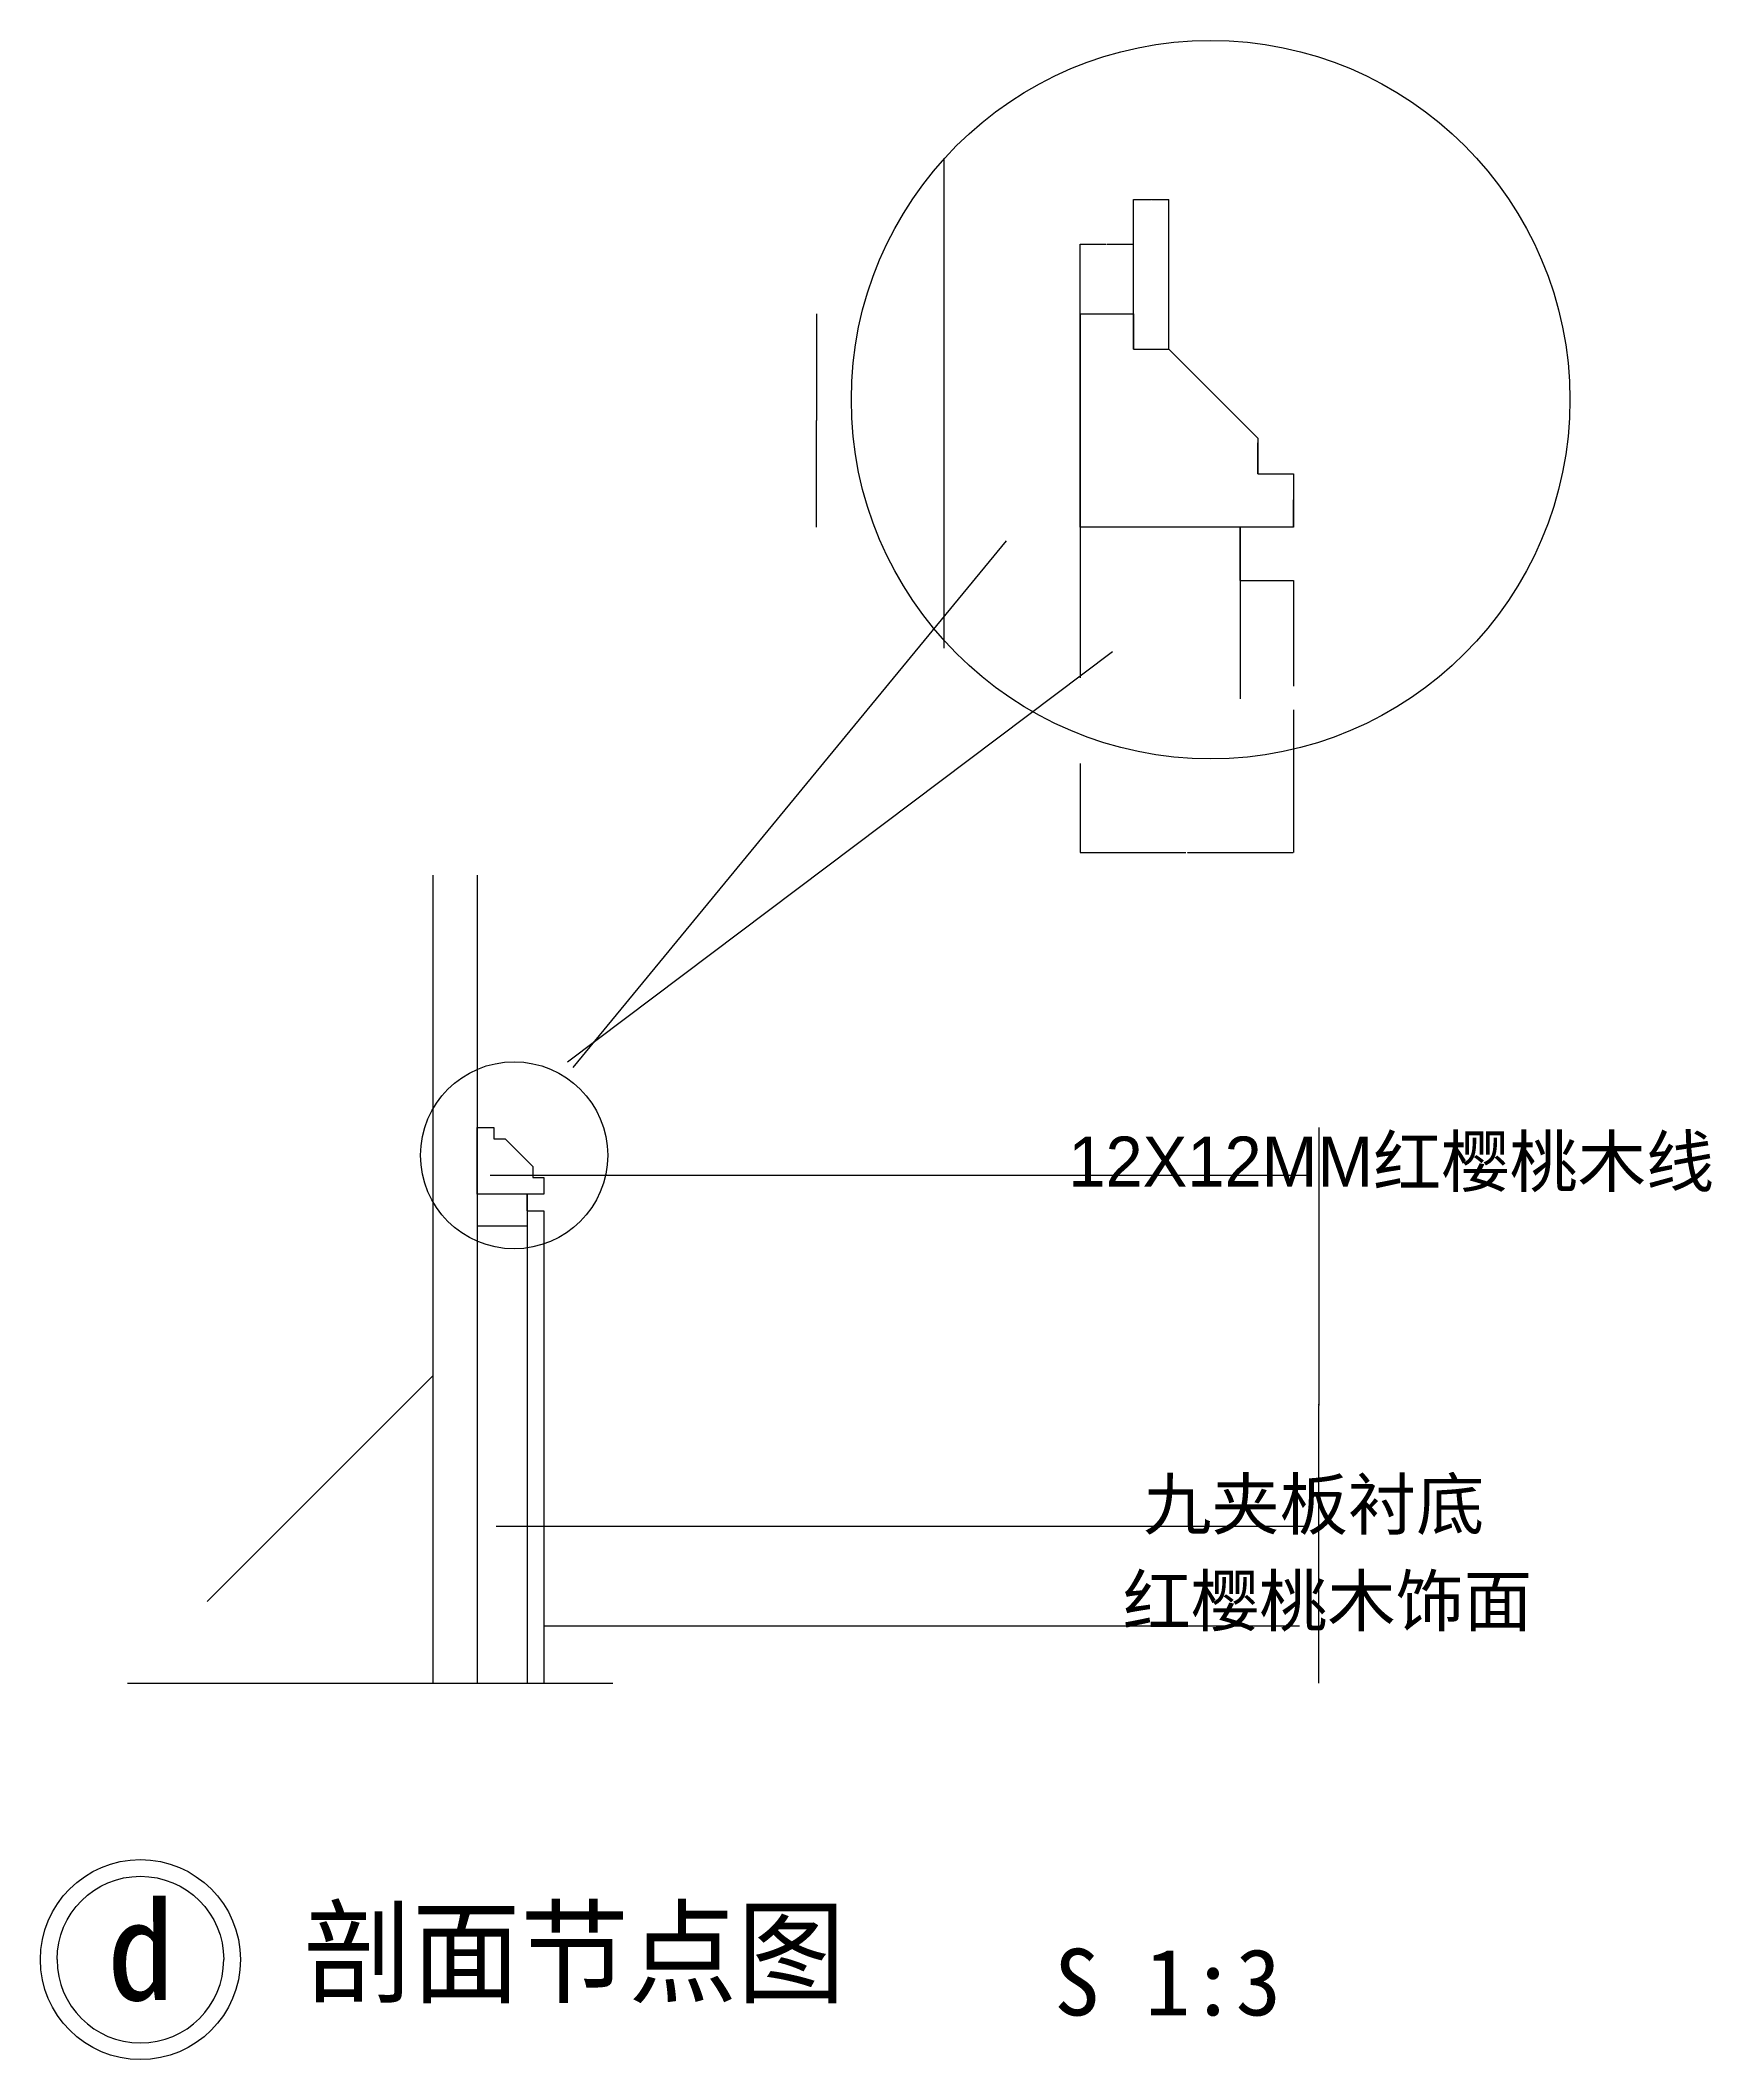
# Model space of a CAD drawing. Header units: metres. Extents: x -108198 to -106193, y -85199 to -82777.
import ezdxf

# ---------------------------------------------------------------- set-up
doc = ezdxf.new("R2010")
doc.units = ezdxf.units.M
for name, color, linetype in [('10', 8, 'Continuous'), ('11', 3, 'Continuous'), ('15', 2, 'Continuous'), ('16', 3, 'Continuous'), ('17', 1, 'Continuous'), ('18', 4, 'Continuous'), ('19', 8, 'Continuous'), ('20', 1, 'Continuous'), ('7', 7, 'Continuous'), ('8', 7, 'Continuous'), ('细线', 1, 'Continuous'), ('轮廓线', 2, 'Continuous')]:
    doc.layers.add(name, color=color, linetype=linetype)
doc.dimstyles.get("Standard").update_dxf_attribs({"dimtxt": 2.5, "dimasz": 2.5, "dimexe": 1.25, "dimexo": 0.625, "dimtad": 1, "dimcen": 2.5, "dimazin": 3, "dimtfac": 1, "dimtmove": 0, "dimatfit": 3})

# ---------------------------------------------------------------- blocks, each defined once
blk = doc.blocks.new('HY-4')
at = {"layer": '20'}
for points in [[(-5, 0, -1), (5, 0, -1)], [(-5, 0, 1), (5, 0, 1)]]:
    blk.add_lwpolyline(points, format="xyb", dxfattribs=at)
blk.add_circle((0, 0), 6, dxfattribs=at)
blk.add_circle((0, 0), 6, dxfattribs=at)
blk = doc.blocks.new('_CLOSEDFILLED')
at = {"color": 0, "linetype": 'BYBLOCK'}
blk.add_solid([(-1, 0.2), (0, 0), (-1, -0.2)], dxfattribs=at)
blk = doc.blocks.new('*D1')
for p, q in [((-106664.17, -84081.09), (-106664.17, -84414.42)), ((-106664.42, -84414.42), (-106664.67, -84414.42)), ((-106664.17, -84747.75), (-106664.17, -84414.42)), ((-106664.17, -84414.42), (-106664.17, -84414.42)), ((-106663.92, -84414.42), (-106663.67, -84414.42))]:
    blk.add_line(p, q)
at = {"layer": 'Defpoints'}
for p in [(-106664.17, -84081.09), (-106664.17, -84414.42), (-106664.17, -84747.75)]:
    blk.add_point(p, dxfattribs=at)
at = {"layer": '7', "xscale": 0.25, "yscale": 0.25}
blk.add_blockref('_CLOSEDFILLED', (-106664.17, -84414.42), dxfattribs=at)
at = {"layer": '7', "xscale": 0.25, "yscale": 0.25, "rotation": 180}
blk.add_blockref('_CLOSEDFILLED', (-106664.17, -84414.42), dxfattribs=at)
at = {"layer": '7', "insert": (-106664.17, -84413.295), "char_height": 1, "attachment_point": 5}
blk.add_mtext('120', dxfattribs=at)
blk = doc.blocks.new('*D2')
for p, q in [((-106694.69, -83579.77), (-106694.69, -83751.2)), ((-106950.69, -83644.36), (-106950.69, -83751.2)), ((-106950.44, -83751.2), (-106823.69, -83751.2)), ((-106821.69, -83751.2), (-106694.94, -83751.2))]:
    blk.add_line(p, q)
at = {"layer": 'Defpoints'}
for p in [(-106694.69, -83579.77), (-106950.69, -83644.36), (-106950.69, -83751.2)]:
    blk.add_point(p, dxfattribs=at)
at = {"layer": '7', "xscale": 0.25, "yscale": 0.25, "rotation": 180}
blk.add_blockref('_CLOSEDFILLED', (-106950.69, -83751.2), dxfattribs=at)
at = {"layer": '7', "xscale": 0.25, "yscale": 0.25}
blk.add_blockref('_CLOSEDFILLED', (-106694.69, -83751.2), dxfattribs=at)
at = {"layer": '7', "insert": (-106822.69, -83751.2), "char_height": 1, "attachment_point": 5}
blk.add_mtext('12', dxfattribs=at)
blk = doc.blocks.new('*D3')
for p, q in [((-106758.69, -83360.64), (-106758.69, -83392.64)), ((-106758.94, -83392.64), (-106759.19, -83392.64)), ((-106758.69, -83424.64), (-106758.69, -83392.64)), ((-106758.69, -83392.64), (-106758.69, -83392.64)), ((-106758.44, -83392.64), (-106758.19, -83392.64))]:
    blk.add_line(p, q)
at = {"layer": 'Defpoints'}
for p in [(-106758.69, -83360.64), (-106758.69, -83392.64), (-106758.69, -83424.64)]:
    blk.add_point(p, dxfattribs=at)
at = {"layer": '7', "xscale": 0.25, "yscale": 0.25}
blk.add_blockref('_CLOSEDFILLED', (-106758.69, -83392.64), dxfattribs=at)
at = {"layer": '7', "xscale": 0.25, "yscale": 0.25, "rotation": 180}
blk.add_blockref('_CLOSEDFILLED', (-106758.69, -83392.64), dxfattribs=at)
at = {"layer": '7', "insert": (-106758.69, -83391.515), "char_height": 1, "attachment_point": 5}
blk.add_mtext('3', dxfattribs=at)
blk = doc.blocks.new('*D4')
for p, q in [((-106737.6, -83259.32), (-106737.85, -83259.32)), ((-106737.35, -83253.97), (-106737.35, -83259.32)), ((-106737.35, -83296.64), (-106737.35, -83259.32)), ((-106737.35, -83259.32), (-106737.35, -83259.32)), ((-106737.1, -83259.32), (-106736.85, -83259.32))]:
    blk.add_line(p, q)
at = {"layer": 'Defpoints'}
for p in [(-106737.35, -83253.97), (-106737.35, -83259.32), (-106737.35, -83296.64)]:
    blk.add_point(p, dxfattribs=at)
at = {"layer": '7', "xscale": 0.25, "yscale": 0.25}
blk.add_blockref('_CLOSEDFILLED', (-106737.35, -83259.32), dxfattribs=at)
at = {"layer": '7', "xscale": 0.25, "yscale": 0.25, "rotation": 180}
blk.add_blockref('_CLOSEDFILLED', (-106737.35, -83259.32), dxfattribs=at)
at = {"layer": '7', "insert": (-106737.35, -83258.195), "char_height": 1, "attachment_point": 5}
blk.add_mtext('2', dxfattribs=at)
blk = doc.blocks.new('*D5')
for p, q in [((-107266.75, -83104.64), (-107266.75, -83232.64)), ((-107267, -83232.64), (-107267.25, -83232.64)), ((-107266.75, -83360.64), (-107266.75, -83232.64)), ((-107266.75, -83232.64), (-107266.75, -83232.64)), ((-107266.5, -83232.64), (-107266.25, -83232.64))]:
    blk.add_line(p, q)
at = {"layer": 'Defpoints'}
for p in [(-107266.75, -83104.64), (-107266.75, -83232.64), (-107266.75, -83360.64)]:
    blk.add_point(p, dxfattribs=at)
at = {"layer": '7', "xscale": 0.25, "yscale": 0.25}
blk.add_blockref('_CLOSEDFILLED', (-107266.75, -83232.64), dxfattribs=at)
at = {"layer": '7', "xscale": 0.25, "yscale": 0.25, "rotation": 180}
blk.add_blockref('_CLOSEDFILLED', (-107266.75, -83232.64), dxfattribs=at)
at = {"layer": '7', "insert": (-107266.75, -83231.515), "char_height": 1, "attachment_point": 5}
blk.add_mtext('12', dxfattribs=at)
blk = doc.blocks.new('*D6')
for p, q in [((-106886.69, -83147.31), (-106886.69, -82967.49)), ((-106886.44, -82967.49), (-106865.855, -82967.49)), ((-106864.855, -82967.49), (-106844.27, -82967.49)), ((-106844.02, -83147.31), (-106844.02, -82967.49))]:
    blk.add_line(p, q)
at = {"layer": 'Defpoints'}
for p in [(-106886.69, -82967.49), (-106886.69, -83147.31), (-106844.02, -83147.31)]:
    blk.add_point(p, dxfattribs=at)
at = {"layer": '7', "xscale": 0.25, "yscale": 0.25, "rotation": 180}
blk.add_blockref('_CLOSEDFILLED', (-106886.69, -82967.49), dxfattribs=at)
at = {"layer": '7', "xscale": 0.25, "yscale": 0.25}
blk.add_blockref('_CLOSEDFILLED', (-106844.02, -82967.49), dxfattribs=at)
at = {"layer": '7', "insert": (-106865.355, -82967.49), "char_height": 1, "attachment_point": 5}
blk.add_mtext('2', dxfattribs=at)
blk = doc.blocks.new('*D7')
for p, q in [((-106950.69, -83142.95), (-106950.69, -83021.26)), ((-106950.44, -83021.26), (-106919.19, -83021.26)), ((-106918.19, -83021.26), (-106886.94, -83021.26)), ((-106886.69, -83104.64), (-106886.69, -83021.26))]:
    blk.add_line(p, q)
at = {"layer": 'Defpoints'}
for p in [(-106950.69, -83021.26), (-106886.69, -83104.64), (-106950.69, -83142.95)]:
    blk.add_point(p, dxfattribs=at)
at = {"layer": '7', "xscale": 0.25, "yscale": 0.25, "rotation": 180}
blk.add_blockref('_CLOSEDFILLED', (-106950.69, -83021.26), dxfattribs=at)
at = {"layer": '7', "xscale": 0.25, "yscale": 0.25}
blk.add_blockref('_CLOSEDFILLED', (-106886.69, -83021.26), dxfattribs=at)
at = {"layer": '7', "insert": (-106918.69, -83021.26), "char_height": 1, "attachment_point": 5}
blk.add_mtext('3', dxfattribs=at)
blk = doc.blocks.new('*D8')
for p, q in [((-106694.69, -83296.64), (-106694.69, -83328.64)), ((-106694.94, -83328.64), (-106695.19, -83328.64)), ((-106694.69, -83360.64), (-106694.69, -83328.64)), ((-106694.69, -83328.64), (-106694.69, -83328.64)), ((-106694.44, -83328.64), (-106694.19, -83328.64))]:
    blk.add_line(p, q)
at = {"layer": 'Defpoints'}
for p in [(-106694.69, -83296.64), (-106694.69, -83328.64), (-106694.69, -83360.64)]:
    blk.add_point(p, dxfattribs=at)
at = {"layer": '7', "xscale": 0.25, "yscale": 0.25}
blk.add_blockref('_CLOSEDFILLED', (-106694.69, -83328.64), dxfattribs=at)
at = {"layer": '7', "xscale": 0.25, "yscale": 0.25, "rotation": 180}
blk.add_blockref('_CLOSEDFILLED', (-106694.69, -83328.64), dxfattribs=at)
at = {"layer": '7', "insert": (-106694.69, -83327.515), "char_height": 1, "attachment_point": 5}
blk.add_mtext('3', dxfattribs=at)

msp = doc.modelspace()

# ---------------------------------------------------------------- hatches: boundary and pattern name
at = {"layer": '10'}
h = msp.add_hatch(dxfattribs=at)
h.set_pattern_fill('AR-RROOF', scale=128)
h.paths.add_polyline_path([(-106844.02, -83147.31), (-106886.69, -83147.31), (-106886.69, -83104.64), (-106950.69, -83104.64), (-106950.69, -83360.64), (-106694.69, -83360.64), (-106694.69, -83296.64), (-106737.35, -83296.64), (-106737.35, -83253.97)])
h = msp.add_hatch(dxfattribs=at)
h.set_pattern_fill('DOLMIT', scale=128)
h.paths.add_polyline_path([(-106950.69, -83360.64), (-106950.69, -83541.38, 0.14), (-106758.69, -83566.74), (-106758.69, -83360.64)])
h = msp.add_hatch(dxfattribs=at)
h.set_pattern_fill('AR-CONC', scale=26.67)
h.paths.add_polyline_path([(-107727.11, -83778.33), (-107997.8, -83778.33), (-107997.8, -84747.75), (-107727.11, -84747.75)])
h = msp.add_hatch(dxfattribs=at)
h.set_pattern_fill('ANSI32', scale=133.33)
h.paths.add_polyline_path([(-107727.11, -83778.33), (-107997.8, -83778.33), (-107997.8, -84747.75), (-107727.11, -84747.75)])
h = msp.add_hatch(dxfattribs=at)
h.set_pattern_fill('CLAY', scale=173.33)
h.paths.add_polyline_path([(-107673.78, -84161.09), (-107673.78, -84217.57, 0.14), (-107613.78, -84225.49), (-107613.78, -84161.09)])
h = msp.add_hatch(dxfattribs=at)
h.set_pattern_fill('CLAY', scale=173.33)
h.paths.add_polyline_path([(-107613.78, -84225.49, -0.14), (-107673.78, -84217.57), (-107673.78, -84747.75), (-107613.78, -84747.75)])

# ---------------------------------------------------------------- linework, layer by layer
for points in [[(-106737.35, -83253.97), (-106737.35, -83296.64), (-106694.69, -83296.64), (-106694.69, -83360.64), (-106950.69, -83360.64), (-106950.69, -83104.64), (-106886.69, -83104.64), (-106886.69, -83147.31), (-106844.02, -83147.31)], [(-107607.11, -84127.75), (-107607.11, -84141.09), (-107593.78, -84141.09), (-107593.78, -84161.09), (-107673.78, -84161.09), (-107673.78, -84081.09), (-107653.78, -84081.09), (-107653.78, -84094.42), (-107640.44, -84094.42)]]:
    msp.add_lwpolyline(points, close=True)
for p, q in [((-107558.82, -84009.09), (-107038.76, -83377.27)), ((-107565.49, -84002.12), (-106911.85, -83509.78))]:
    msp.add_line(p, q, dxfattribs=at)
at = {"layer": '11'}
msp.add_line((-107113.89, -82918.77), (-107113.89, -83505.89), dxfattribs=at)
at = {"layer": '15'}
for p, q in [((-106758.69, -83424.64), (-106758.69, -83360.64)), ((-106758.69, -83424.64), (-106694.69, -83424.64)), ((-106694.69, -83424.64), (-106694.69, -83551.52)), ((-107613.78, -84181.09), (-107613.78, -84161.09)), ((-107613.78, -84181.09), (-107593.78, -84181.09)), ((-107593.78, -84181.09), (-107593.78, -84747.75))]:
    msp.add_line(p, q, dxfattribs=at)
at = {"layer": '16'}
for p, q in [((-106950.69, -83104.64), (-106950.69, -83541.38)), ((-107673.78, -83778.33), (-107673.78, -84747.75))]:
    msp.add_line(p, q, dxfattribs=at)
at = {"layer": '17'}
for p, q in [((-106758.69, -83360.64), (-106758.69, -83566.74)), ((-107613.78, -84161.09), (-107613.78, -84747.75))]:
    msp.add_line(p, q, dxfattribs=at)
at = {"layer": '18'}
msp.add_line((-108093.66, -84747.75), (-107511.02, -84747.75), dxfattribs=at)
at = {"layer": '19'}
for points in [[(-106362.96, -83207.66, -1), (-107225.03, -83207.66, -1)], [(-107517.38, -84114.37, -1), (-107741.87, -84114.37, -1)]]:
    msp.add_lwpolyline(points, format="xyb", close=True, dxfattribs=at)
at = {"layer": '细线'}
msp.add_line((-107727.11, -83778.33), (-107727.11, -84747.75), dxfattribs=at)
at = {"layer": '轮廓线'}
msp.add_line((-107673.78, -83778.33), (-107673.78, -84747.75), dxfattribs=at)

# ---------------------------------------------------------------- block references
at = {"layer": '8', "xscale": 20, "yscale": 20, "zscale": 20}
msp.add_blockref('HY-4', (-108078, -85079.38), dxfattribs=at)

# ---------------------------------------------------------------- texts
for s, height, p in [('d', 120, (-108118.12, -85127.94)), ('剖面节点图', 100, (-107882.12, -85120.78)), ('S 1:3', 80, (-106981.6, -85146.37))]:
    msp.add_text(s, height=height).set_placement(p)
at = {"layer": '7', "char_height": 60, "attachment_point": 1}
for s, insert in [('\\f幼圆|b0|i0|c134|p49;12X12MM红樱桃木\\f宋体|b0|i0|c134|p2;线', (-106964.74, -84091.89)), ('\\f幼圆|b0|i0|c134|p49;九夹板衬底', (-106874.79, -84503.04)), ('\\f幼圆|b0|i0|c134|p49;红樱桃木饰面', (-106899.42, -84619.01))]:
    msp.add_mtext(s, dxfattribs=dict(at, insert=insert))

# ---------------------------------------------------------------- dimensions: what is measured, and where the dimension line sits
at = {"layer": '7'}
for base, p1, p2, text, picture, middle in [((-106886.69, -82967.49), (-106886.69, -83147.31), (-106844.02, -83147.31), '2', '*D6', (-106865.355, -82967.49)), ((-106950.69, -83021.26), (-106950.69, -83142.95), (-106886.69, -83104.64), '3', '*D7', (-106918.69, -83021.26)), ((-107266.75, -83232.64), (-107266.75, -83104.64), (-107266.75, -83360.64), '12', '*D5', (-107266.75, -83231.515)), ((-106737.35, -83259.32), (-106737.35, -83296.64), (-106737.35, -83253.97), '2', '*D4', (-106737.35, -83258.195)), ((-106694.69, -83328.64), (-106694.69, -83360.64), (-106694.69, -83296.64), '3', '*D8', (-106694.69, -83327.515)), ((-106758.69, -83392.64), (-106758.69, -83360.64), (-106758.69, -83424.64), '3', '*D3', (-106758.69, -83391.515)), ((-106950.69, -83751.2), (-106950.69, -83644.36), (-106694.69, -83579.77), '12', '*D2', (-106822.69, -83751.2)), ((-106664.17, -84414.42), (-106664.17, -84747.75), (-106664.17, -84081.09), '120', '*D1', (-106664.17, -84413.295))]:
    dim = msp.add_linear_dim(base=base, p1=p1, p2=p2, text=text, dimstyle='Standard', dxfattribs=at)
    dim.commit()
    dim.dimension.update_dxf_attribs({"geometry": picture, "text_midpoint": middle})

# ---------------------------------------------------------------- leaders
for points in [[(-107658.31, -84138.23), (-106675.73, -84138.23)], [(-107651.21, -84559.21), (-106680.89, -84559.21)], [(-107593.78, -84678.77), (-106687.37, -84678.77)]]:
    msp.add_leader(points, dimstyle='Standard', dxfattribs=at)

doc.saveas('drawing.dxf')
